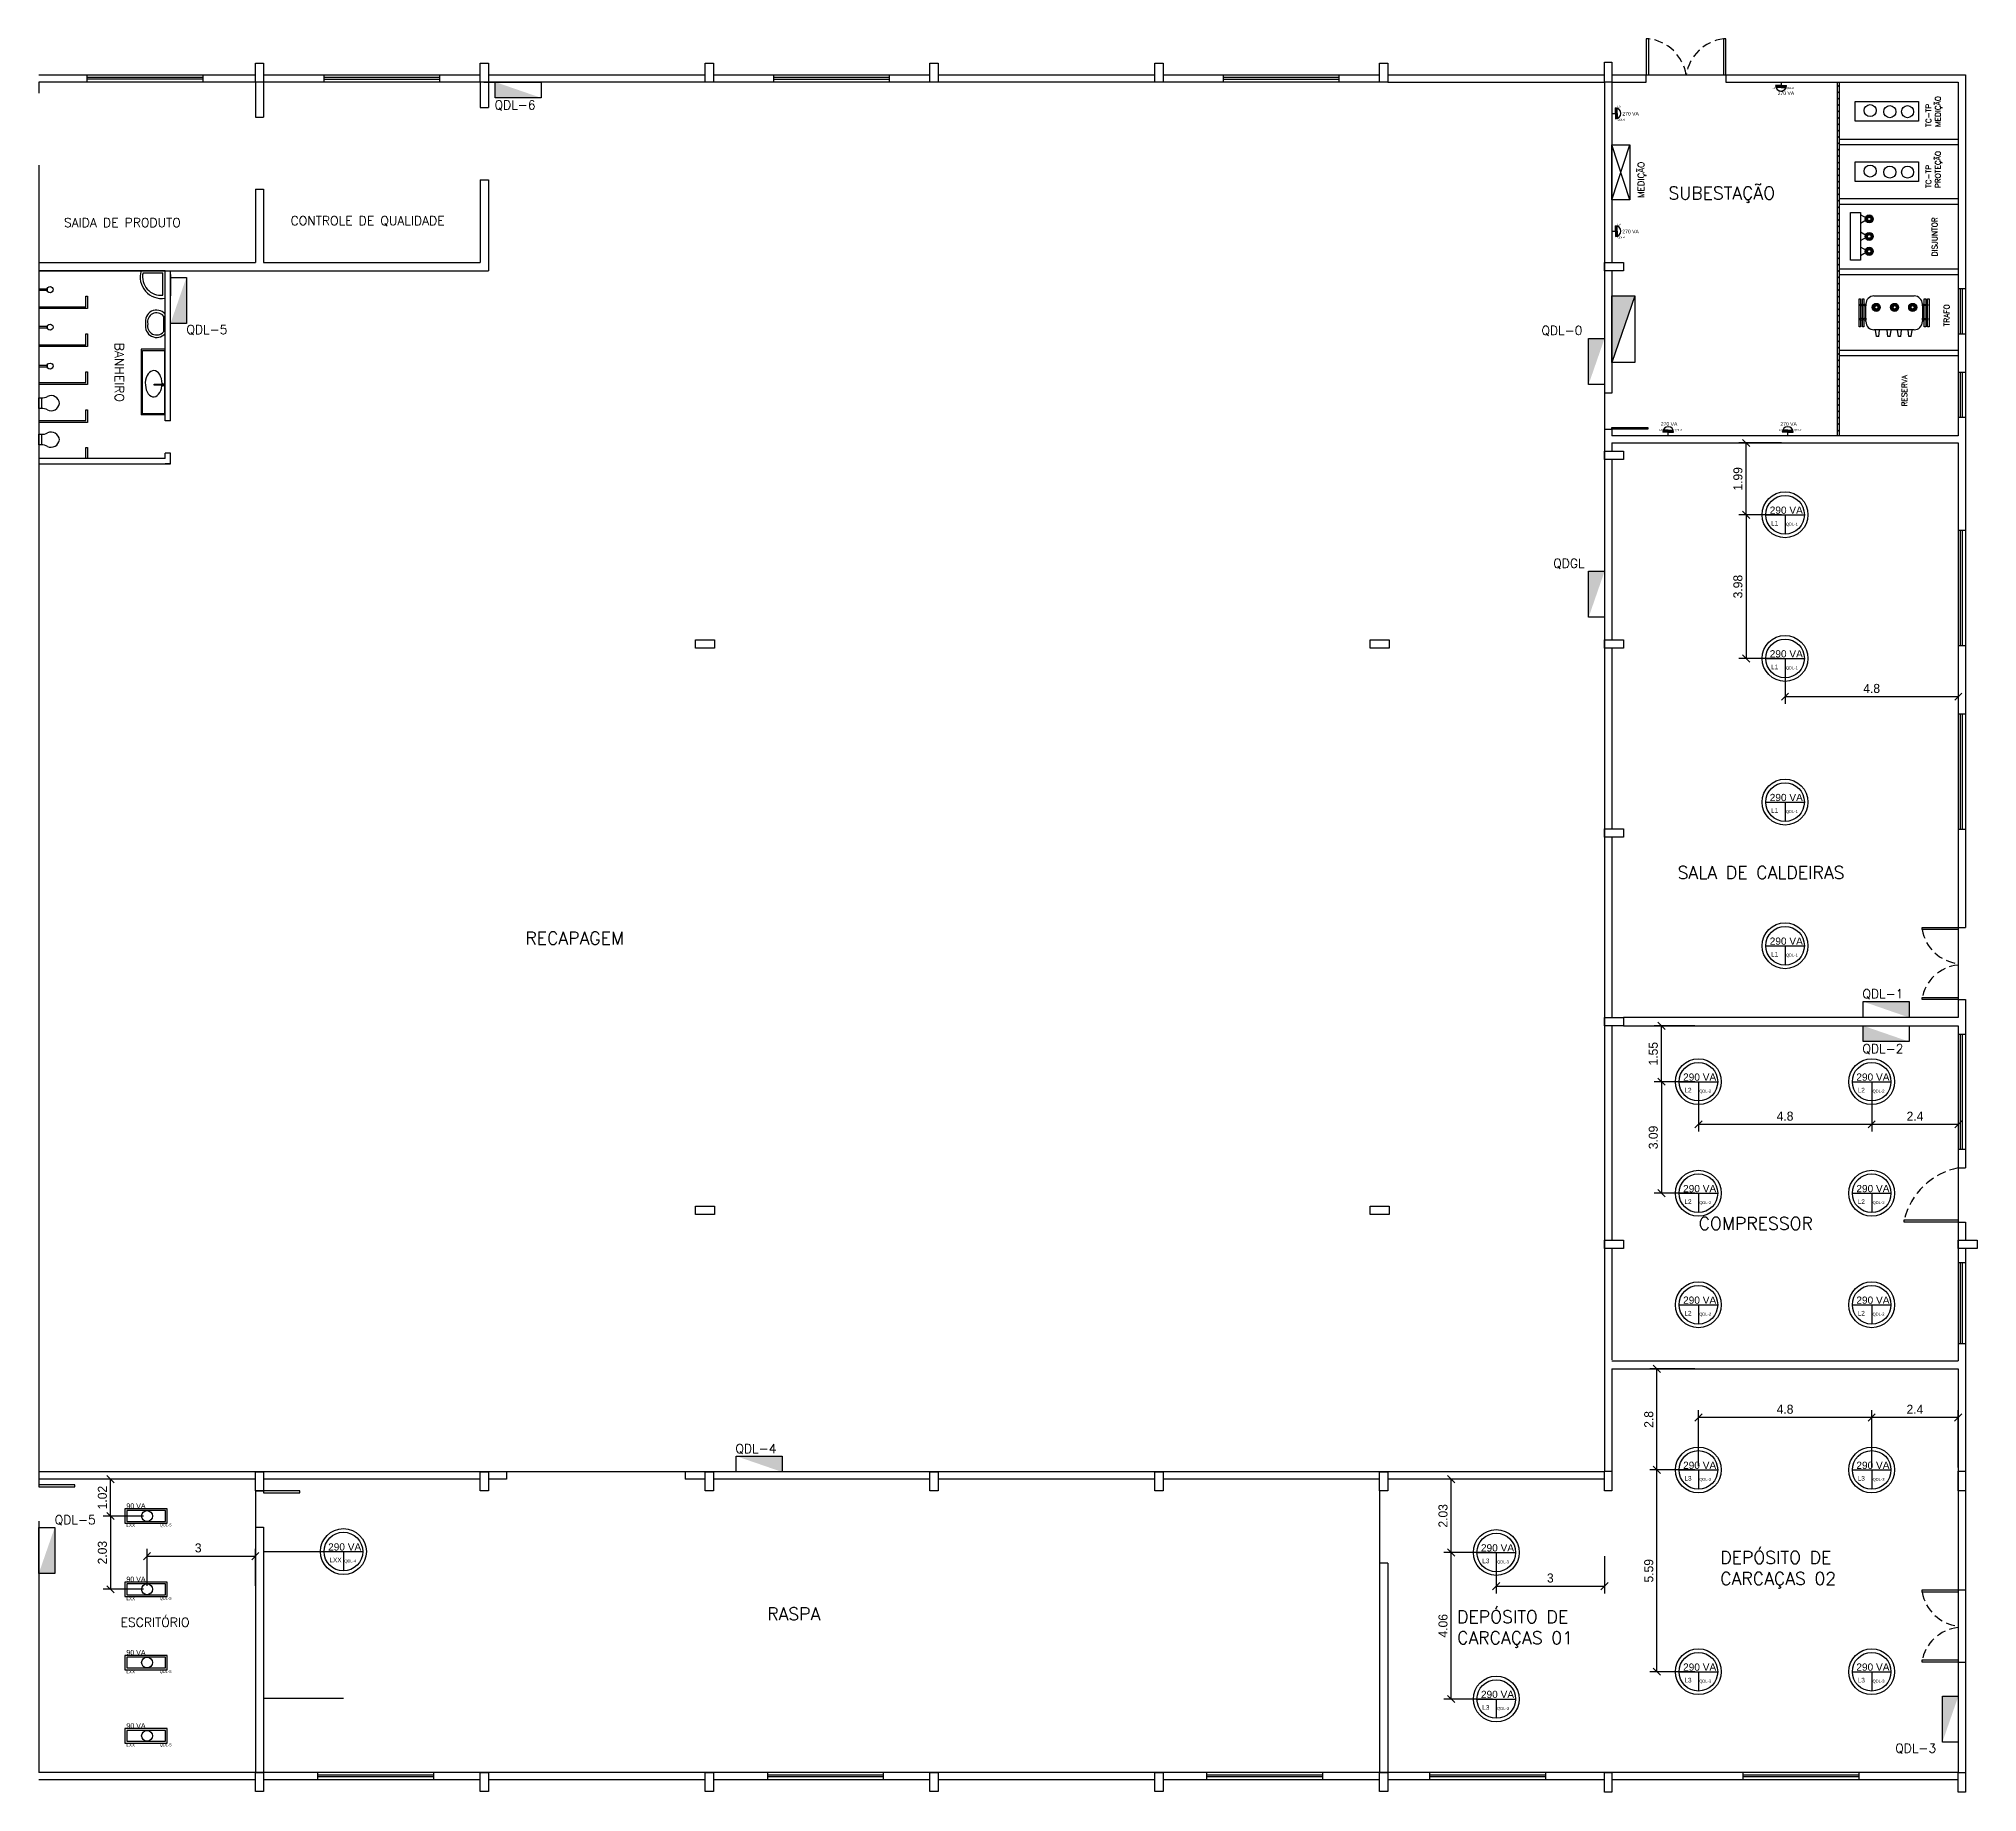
# Model space of a CAD drawing. Extents: x 196 to 343, y 12 to 148.
# Drawn here: x 274.4 to 328.1, y 13.4 to 62 of the extents above; entities that cross this region are included whole.
import ezdxf

# ---------------------------------------------------------------- set-up
doc = ezdxf.new("R2010")
doc.units = 0
doc.header["$MEASUREMENT"] = 0
doc.linetypes.add('DASHED2', pattern=[0.375, 0.25, -0.125])
doc.layers.get('0').update_dxf_attribs({"linetype": 'CONTINUOUS'})
doc.layers.get('DEFPOINTS').update_dxf_attribs({"linetype": 'CONTINUOUS'})
for name, color, linetype in [('_ARQ', 5, 'CONTINUOUS'), ('_ARQ-TEXTO', 4, 'CONTINUOUS'), ('_COTAS', 4, 'CONTINUOUS'), ('_ELT-Eletroduto', 7, 'CONTINUOUS'), ('_ELT-LUMINÁRIA', 2, 'CONTINUOUS'), ('_ELT-PONTO', 2, 'CONTINUOUS'), ('_ELT-PONTO-TEXTO', 4, 'CONTINUOUS')]:
    doc.layers.add(name, color=color, linetype=linetype)
doc.styles.add('ARIAL', font='arial.ttf')
doc.styles.add('ROMANS', font='romans')
doc.dimstyles.new('LUMINOTECNICO', dxfattribs={"dimscale": 0, "dimtxt": 0.25, "dimasz": 0.2, "dimexe": 0.2, "dimexo": 0.1, "dimgap": 0.1, "dimtad": 1, "dimdsep": 46, "dimtxsty": 'Standard', "dimblk1": 'OBLIQUE', "dimblk2": 'OBLIQUE', "dimsah": 1, "dimcen": 0.2, "dimadec": 1, "dimazin": 0, "dimtfac": 1, "dimtmove": 0, "dimatfit": 3, "dimldrblk": 'OBLIQUE', "dimfxl": 1, "dimtolj": 1, "dimtzin": 0, "dimarcsym": 0})

# ---------------------------------------------------------------- blocks, each defined once
blk = doc.blocks.new('LUM_ RS-812')
at = {"layer": '_ELT-LUMINÁRIA', "linetype": 'Continuous'}
blk.add_circle((0, 0), 0.15, dxfattribs=at)
at = {"layer": '_ELT-PONTO', "linetype": 'Continuous'}
for points in [[(0.558, 0.2), (-0.612, 0.2), (-0.612, -0.2), (0.558, -0.2)], [(0.508, 0.15), (-0.562, 0.15), (-0.562, -0.15), (0.508, -0.15)]]:
    blk.add_lwpolyline(points, close=True, dxfattribs=at)
at = {"layer": '_ELT-LUMINÁRIA', "linetype": 'Continuous', "style": 'ARIAL'}
for tag, p, height in [('P', (-0.573, 0.209), 0.14), ('C', (-0.572, -0.302), 0.091), ('A', (0.349, -0.29), 0.08)]:
    blk.add_attdef(tag, p, '', height=height, dxfattribs=at)
blk = doc.blocks.new('_OBLIQUE')
at = {"color": 0, "linetype": 'ByBlock'}
blk.add_line((-0.5, -0.5), (0.5, 0.5), dxfattribs=at)
blk = doc.blocks.new('*D47')
at = {"layer": '_COTAS', "color": 0, "linetype": 'Continuous', "lineweight": -2, "transparency": 16777216}
for p, q in [((277.324, 21.099), (276.212, 21.099)), ((276.412, 21.099), (276.412, 19.069)), ((277.324, 19.069), (276.212, 19.069))]:
    blk.add_line(p, q, dxfattribs=at)
at = {"layer": 'DEFPOINTS', "color": 0, "linetype": 'Continuous', "transparency": 16777216}
for p in [(277.424, 21.099), (276.412, 19.069), (277.424, 19.069)]:
    blk.add_point(p, dxfattribs=at)
at = {"layer": '_COTAS', "color": 0, "linetype": 'Continuous', "lineweight": -2, "transparency": 16777216, "xscale": 0.2, "yscale": 0.2, "zscale": 0.2}
for p, rotation in [((276.412, 21.099), 90), ((276.412, 19.069), 270)]:
    blk.add_blockref('_OBLIQUE', p, dxfattribs=dict(at, rotation=rotation))
at = {"layer": '_COTAS', "color": 0, "linetype": 'Continuous', "transparency": 16777216, "insert": (276.187, 20.084), "char_height": 0.25, "attachment_point": 5, "rotation": 90}
blk.add_mtext('\\A1;2.03', dxfattribs=at)
blk = doc.blocks.new('*D51')
at = {"layer": '_COTAS', "color": 0, "linetype": 'Continuous', "lineweight": -2, "transparency": 16777216}
for p, q in [((277.324, 22.119), (276.212, 22.119)), ((276.412, 21.099), (276.412, 22.119)), ((277.324, 21.099), (276.212, 21.099))]:
    blk.add_line(p, q, dxfattribs=at)
at = {"layer": 'DEFPOINTS', "color": 0, "linetype": 'Continuous', "transparency": 16777216}
for p in [(276.412, 22.119), (277.424, 22.119), (277.424, 21.099)]:
    blk.add_point(p, dxfattribs=at)
at = {"layer": '_COTAS', "color": 0, "linetype": 'Continuous', "lineweight": -2, "transparency": 16777216, "xscale": 0.2, "yscale": 0.2, "zscale": 0.2}
for p, rotation in [((276.412, 22.119), 90), ((276.412, 21.099), 270)]:
    blk.add_blockref('_OBLIQUE', p, dxfattribs=dict(at, rotation=rotation))
at = {"layer": '_COTAS', "color": 0, "linetype": 'Continuous', "transparency": 16777216, "insert": (276.187, 21.609), "char_height": 0.25, "attachment_point": 5, "rotation": 90}
blk.add_mtext('\\A1;1.02', dxfattribs=at)
blk = doc.blocks.new('*D52')
at = {"layer": '_COTAS', "color": 0, "linetype": 'Continuous', "lineweight": -2, "transparency": 16777216}
for p, q in [((277.424, 19.169), (277.424, 20.189)), ((277.424, 19.989), (280.424, 19.989)), ((280.424, 19.169), (280.424, 20.189))]:
    blk.add_line(p, q, dxfattribs=at)
at = {"layer": 'DEFPOINTS', "color": 0, "linetype": 'Continuous', "transparency": 16777216}
for p in [(280.424, 19.989), (277.424, 19.069), (280.424, 19.069)]:
    blk.add_point(p, dxfattribs=at)
at = {"layer": '_COTAS', "color": 0, "linetype": 'Continuous', "lineweight": -2, "transparency": 16777216, "xscale": 0.2, "yscale": 0.2, "zscale": 0.2, "rotation": 180}
blk.add_blockref('_OBLIQUE', (277.424, 19.989), dxfattribs=at)
at = {"layer": '_COTAS', "color": 0, "linetype": 'Continuous', "lineweight": -2, "transparency": 16777216, "xscale": 0.2, "yscale": 0.2, "zscale": 0.2}
blk.add_blockref('_OBLIQUE', (280.424, 19.989), dxfattribs=at)
at = {"layer": '_COTAS', "color": 0, "linetype": 'Continuous', "transparency": 16777216, "insert": (278.841, 20.214), "char_height": 0.25, "attachment_point": 5}
blk.add_mtext('\\A1;3', dxfattribs=at)
blk = doc.blocks.new('Arandela')
at = {"layer": '_ELT-LUMINÁRIA', "linetype": 'Continuous'}
h = blk.add_hatch(color=256, dxfattribs=at)
h.dxf.hatch_style = 1
h.paths.add_polyline_path([(0.15, -0.1), (0, -0.1), (-0.15, -0.1, 0.085164), (-0.141, -0.15), (0, -0.15), (0.141, -0.15, 0.085164)])
for p, q in [((0, 0), (0, -0.1)), ((0, -0.1), (-0.15, -0.1)), ((0, -0.15), (-0.141, -0.15)), ((0, -0.1), (0.15, -0.1)), ((0, -0.15), (0.141, -0.15))]:
    blk.add_line(p, q, dxfattribs=at)
blk.add_arc((0, -0.1), 0.15, 180, 0, dxfattribs=at)
at = {"layer": '_ELT-LUMINÁRIA', "linetype": 'Continuous', "style": 'ARIAL'}
for tag, p, height in [('C', (-0.24, -0.193), 0.05), ('P', (-0.093, -0.362), 0.1), ('A', (0.146, -0.192), 0.05)]:
    blk.add_attdef(tag, p, '', height=height, dxfattribs=at)
blk = doc.blocks.new('Lum_sub')
at = {"layer": '_ELT-LUMINÁRIA', "linetype": 'Continuous'}
h = blk.add_hatch(color=256, dxfattribs=at)
h.dxf.hatch_style = 1
h.paths.add_polyline_path([(241.443, 60.598), (241.443, 60.448), (241.443, 60.298, 0.085164), (241.493, 60.307), (241.493, 60.448), (241.493, 60.589, 0.085164)])
for p, q in [((241.343, 60.448), (241.443, 60.448)), ((241.443, 60.448), (241.443, 60.598)), ((241.443, 60.448), (241.443, 60.298)), ((241.493, 60.448), (241.493, 60.589)), ((241.493, 60.448), (241.493, 60.307))]:
    blk.add_line(p, q, dxfattribs=at)
blk.add_arc((241.443, 60.448), 0.15, 270, 90, dxfattribs=at)
at = {"layer": '_ELT-LUMINÁRIA', "linetype": 'Continuous', "attachment_point": 1, "style": 'ARIAL'}
for s, width, insert, char_height in [('QDL-0', 0.12145, (241.505, 60.296), 0.05), ('L0', 0.12145, (241.505, 60.659), 0.05), ('270 VA', 0.49897, (241.635, 60.488), 0.1)]:
    blk.add_mtext_dynamic_manual_height_columns(s, width=width, gutter_width=0.4, heights=[0], dxfattribs=dict(at, insert=insert, char_height=char_height))
blk = doc.blocks.new('lum-subs2')
at = {"layer": '_ELT-LUMINÁRIA', "linetype": 'Continuous'}
h = blk.add_hatch(color=256, dxfattribs=at)
h.dxf.hatch_style = 1
h.paths.add_polyline_path([(244.169, -8.241), (244.319, -8.241), (244.469, -8.241, 0.085164), (244.461, -8.191), (244.319, -8.191), (244.178, -8.191, 0.085164)])
for p, q in [((244.319, -8.241), (244.169, -8.241)), ((244.319, -8.191), (244.178, -8.191)), ((244.319, -8.191), (244.461, -8.191)), ((244.319, -8.341), (244.319, -8.241)), ((244.319, -8.241), (244.469, -8.241))]:
    blk.add_line(p, q, dxfattribs=at)
blk.add_arc((244.319, -8.241), 0.15, 0, 180, dxfattribs=at)
at = {"layer": '_ELT-LUMINÁRIA', "linetype": 'Continuous', "attachment_point": 1, "style": 'ARIAL'}
for s, width, insert, char_height in [('270 VA', 0.49897, (244.114, -7.966), 0.1), ('L0', 0.12145, (244.08, -8.156), 0.05), ('QDL-0', 0.12145, (244.498, -8.155), 0.05)]:
    blk.add_mtext_dynamic_manual_height_columns(s, width=width, gutter_width=0.4, heights=[0], dxfattribs=dict(at, insert=insert, char_height=char_height))
blk = doc.blocks.new('Lum_VSódio')
at = {"layer": '_ELT-LUMINÁRIA', "linetype": 'Continuous'}
for points in [[(-0.535, 0), (0, 0), (0.535, 0)], [(0, 0), (0, -0.535)]]:
    blk.add_lwpolyline(points, dxfattribs=at)
for radius in [0.635, 0.535]:
    blk.add_circle((0, 0), radius, dxfattribs=at)
at = {"layer": '_ELT-LUMINÁRIA', "linetype": 'Continuous', "style": 'ARIAL'}
for tag, p, height in [('P', (-0.424, 0.028), 0.2), ('C', (-0.388, -0.298), 0.128), ('A', (0.025, -0.301), 0.08)]:
    blk.add_attdef(tag, p, '', height=height, dxfattribs=at)
blk = doc.blocks.new('*D58')
at = {"layer": '_COTAS', "color": 0, "linetype": 'Continuous', "lineweight": -2, "transparency": 16777216}
for p, q in [((322.7, 50.828), (321.52, 50.828)), ((321.72, 48.838), (321.72, 50.828)), ((322.7, 48.838), (321.52, 48.838))]:
    blk.add_line(p, q, dxfattribs=at)
at = {"layer": 'DEFPOINTS', "color": 0, "linetype": 'Continuous', "transparency": 16777216}
for p in [(321.72, 50.828), (322.8, 50.828), (322.8, 48.838)]:
    blk.add_point(p, dxfattribs=at)
at = {"layer": '_COTAS', "color": 0, "linetype": 'Continuous', "lineweight": -2, "transparency": 16777216, "xscale": 0.2, "yscale": 0.2, "zscale": 0.2}
for p, rotation in [((321.72, 50.828), 90), ((321.72, 48.838), 270)]:
    blk.add_blockref('_OBLIQUE', p, dxfattribs=dict(at, rotation=rotation))
at = {"layer": '_COTAS', "color": 0, "linetype": 'Continuous', "transparency": 16777216, "insert": (321.495, 49.833), "char_height": 0.25, "attachment_point": 5, "rotation": 90}
blk.add_mtext('\\A1;1.99', dxfattribs=at)
blk = doc.blocks.new('*D59')
at = {"layer": '_COTAS', "color": 0, "linetype": 'Continuous', "lineweight": -2, "transparency": 16777216}
for p, q in [((322.7, 48.838), (321.52, 48.838)), ((321.72, 48.838), (321.72, 44.858)), ((322.7, 44.858), (321.52, 44.858))]:
    blk.add_line(p, q, dxfattribs=at)
at = {"layer": 'DEFPOINTS', "color": 0, "linetype": 'Continuous', "transparency": 16777216}
for p in [(322.8, 48.838), (321.72, 44.858), (322.8, 44.858)]:
    blk.add_point(p, dxfattribs=at)
at = {"layer": '_COTAS', "color": 0, "linetype": 'Continuous', "lineweight": -2, "transparency": 16777216, "xscale": 0.2, "yscale": 0.2, "zscale": 0.2}
for p, rotation in [((321.72, 48.838), 90), ((321.72, 44.858), 270)]:
    blk.add_blockref('_OBLIQUE', p, dxfattribs=dict(at, rotation=rotation))
at = {"layer": '_COTAS', "color": 0, "linetype": 'Continuous', "transparency": 16777216, "insert": (321.495, 46.848), "char_height": 0.25, "attachment_point": 5, "rotation": 90}
blk.add_mtext('\\A1;3.98', dxfattribs=at)
blk = doc.blocks.new('*D60')
at = {"layer": '_COTAS', "color": 0, "linetype": 'Continuous', "lineweight": -2, "transparency": 16777216}
for p, q in [((322.8, 44.758), (322.8, 43.6)), ((327.6, 44.758), (327.6, 43.6)), ((322.8, 43.8), (327.6, 43.8))]:
    blk.add_line(p, q, dxfattribs=at)
at = {"layer": 'DEFPOINTS', "color": 0, "linetype": 'Continuous', "transparency": 16777216}
for p in [(322.8, 44.858), (327.6, 44.858), (327.6, 43.8)]:
    blk.add_point(p, dxfattribs=at)
at = {"layer": '_COTAS', "color": 0, "linetype": 'Continuous', "lineweight": -2, "transparency": 16777216, "xscale": 0.2, "yscale": 0.2, "zscale": 0.2, "rotation": 180}
blk.add_blockref('_OBLIQUE', (322.8, 43.8), dxfattribs=at)
at = {"layer": '_COTAS', "color": 0, "linetype": 'Continuous', "lineweight": -2, "transparency": 16777216, "xscale": 0.2, "yscale": 0.2, "zscale": 0.2}
blk.add_blockref('_OBLIQUE', (327.6, 43.8), dxfattribs=at)
at = {"layer": '_COTAS', "color": 0, "linetype": 'Continuous', "transparency": 16777216, "insert": (325.2, 44.025), "char_height": 0.25, "attachment_point": 5}
blk.add_mtext('\\A1;4.8', dxfattribs=at)
blk = doc.blocks.new('*D63')
at = {"layer": '_COTAS', "color": 0, "linetype": 'Continuous', "lineweight": -2, "transparency": 16777216}
for p, q in [((320.4, 33.032), (320.4, 31.751)), ((325.2, 33.032), (325.2, 31.751)), ((320.4, 31.951), (325.2, 31.951))]:
    blk.add_line(p, q, dxfattribs=at)
at = {"layer": 'DEFPOINTS', "color": 0, "linetype": 'Continuous', "transparency": 16777216}
for p in [(320.4, 33.132), (325.2, 33.132), (325.2, 31.951)]:
    blk.add_point(p, dxfattribs=at)
at = {"layer": '_COTAS', "color": 0, "linetype": 'Continuous', "lineweight": -2, "transparency": 16777216, "xscale": 0.2, "yscale": 0.2, "zscale": 0.2, "rotation": 180}
blk.add_blockref('_OBLIQUE', (320.4, 31.951), dxfattribs=at)
at = {"layer": '_COTAS', "color": 0, "linetype": 'Continuous', "lineweight": -2, "transparency": 16777216, "xscale": 0.2, "yscale": 0.2, "zscale": 0.2}
blk.add_blockref('_OBLIQUE', (325.2, 31.951), dxfattribs=at)
at = {"layer": '_COTAS', "color": 0, "linetype": 'Continuous', "transparency": 16777216, "insert": (322.8, 32.176), "char_height": 0.25, "attachment_point": 5}
blk.add_mtext('\\A1;4.8', dxfattribs=at)
blk = doc.blocks.new('*D64')
at = {"layer": '_COTAS', "color": 0, "linetype": 'Continuous', "lineweight": -2, "transparency": 16777216}
for p, q in [((325.2, 33.032), (325.2, 31.751)), ((327.6, 33.032), (327.6, 31.751)), ((325.2, 31.951), (327.6, 31.951))]:
    blk.add_line(p, q, dxfattribs=at)
at = {"layer": 'DEFPOINTS', "color": 0, "linetype": 'Continuous', "transparency": 16777216}
for p in [(325.2, 33.132), (327.6, 33.132), (327.6, 31.951)]:
    blk.add_point(p, dxfattribs=at)
at = {"layer": '_COTAS', "color": 0, "linetype": 'Continuous', "lineweight": -2, "transparency": 16777216, "xscale": 0.2, "yscale": 0.2, "zscale": 0.2, "rotation": 180}
blk.add_blockref('_OBLIQUE', (325.2, 31.951), dxfattribs=at)
at = {"layer": '_COTAS', "color": 0, "linetype": 'Continuous', "lineweight": -2, "transparency": 16777216, "xscale": 0.2, "yscale": 0.2, "zscale": 0.2}
blk.add_blockref('_OBLIQUE', (327.6, 31.951), dxfattribs=at)
at = {"layer": '_COTAS', "color": 0, "linetype": 'Continuous', "transparency": 16777216, "insert": (326.4, 32.176), "char_height": 0.25, "attachment_point": 5}
blk.add_mtext('\\A1;2.4', dxfattribs=at)
blk = doc.blocks.new('*D65')
at = {"layer": '_COTAS', "color": 0, "linetype": 'Continuous', "lineweight": -2, "transparency": 16777216}
for p, q in [((320.3, 34.682), (319.176, 34.682)), ((319.376, 33.132), (319.376, 34.682)), ((320.3, 33.132), (319.176, 33.132))]:
    blk.add_line(p, q, dxfattribs=at)
at = {"layer": 'DEFPOINTS', "color": 0, "linetype": 'Continuous', "transparency": 16777216}
for p in [(319.376, 34.682), (320.4, 34.682), (320.4, 33.132)]:
    blk.add_point(p, dxfattribs=at)
at = {"layer": '_COTAS', "color": 0, "linetype": 'Continuous', "lineweight": -2, "transparency": 16777216, "xscale": 0.2, "yscale": 0.2, "zscale": 0.2}
for p, rotation in [((319.376, 34.682), 90), ((319.376, 33.132), 270)]:
    blk.add_blockref('_OBLIQUE', p, dxfattribs=dict(at, rotation=rotation))
at = {"layer": '_COTAS', "color": 0, "linetype": 'Continuous', "transparency": 16777216, "insert": (319.151, 33.907), "char_height": 0.25, "attachment_point": 5, "rotation": 90}
blk.add_mtext('\\A1;1.55', dxfattribs=at)
blk = doc.blocks.new('*D66')
at = {"layer": '_COTAS', "color": 0, "linetype": 'Continuous', "lineweight": -2, "transparency": 16777216}
for p, q in [((320.3, 33.132), (319.176, 33.132)), ((319.376, 33.132), (319.376, 30.042)), ((320.3, 30.042), (319.176, 30.042))]:
    blk.add_line(p, q, dxfattribs=at)
at = {"layer": 'DEFPOINTS', "color": 0, "linetype": 'Continuous', "transparency": 16777216}
for p in [(320.4, 33.132), (319.376, 30.042), (320.4, 30.042)]:
    blk.add_point(p, dxfattribs=at)
at = {"layer": '_COTAS', "color": 0, "linetype": 'Continuous', "lineweight": -2, "transparency": 16777216, "xscale": 0.2, "yscale": 0.2, "zscale": 0.2}
for p, rotation in [((319.376, 33.132), 90), ((319.376, 30.042), 270)]:
    blk.add_blockref('_OBLIQUE', p, dxfattribs=dict(at, rotation=rotation))
at = {"layer": '_COTAS', "color": 0, "linetype": 'Continuous', "transparency": 16777216, "insert": (319.151, 31.587), "char_height": 0.25, "attachment_point": 5, "rotation": 90}
blk.add_mtext('\\A1;3.09', dxfattribs=at)
blk = doc.blocks.new('*D69')
at = {"layer": '_COTAS', "color": 0, "linetype": 'Continuous', "lineweight": -2, "transparency": 16777216}
for p, q in [((314.8, 19.989), (314.8, 18.955)), ((317.797, 19.989), (317.797, 18.955)), ((314.8, 19.155), (317.797, 19.155))]:
    blk.add_line(p, q, dxfattribs=at)
at = {"layer": 'DEFPOINTS', "color": 0, "linetype": 'Continuous', "transparency": 16777216}
for p in [(314.8, 20.089), (317.797, 20.089), (317.797, 19.155)]:
    blk.add_point(p, dxfattribs=at)
at = {"layer": '_COTAS', "color": 0, "linetype": 'Continuous', "lineweight": -2, "transparency": 16777216, "xscale": 0.2, "yscale": 0.2, "zscale": 0.2, "rotation": 180}
blk.add_blockref('_OBLIQUE', (314.8, 19.155), dxfattribs=at)
at = {"layer": '_COTAS', "color": 0, "linetype": 'Continuous', "lineweight": -2, "transparency": 16777216, "xscale": 0.2, "yscale": 0.2, "zscale": 0.2}
blk.add_blockref('_OBLIQUE', (317.797, 19.155), dxfattribs=at)
at = {"layer": '_COTAS', "color": 0, "linetype": 'Continuous', "transparency": 16777216, "insert": (316.298, 19.38), "char_height": 0.25, "attachment_point": 5}
blk.add_mtext('\\A1;3', dxfattribs=at)
blk = doc.blocks.new('*D70')
at = {"layer": '_COTAS', "color": 0, "linetype": 'Continuous', "lineweight": -2, "transparency": 16777216}
for p, q in [((314.7, 22.119), (313.351, 22.119)), ((313.551, 20.089), (313.551, 22.119)), ((314.7, 20.089), (313.351, 20.089))]:
    blk.add_line(p, q, dxfattribs=at)
at = {"layer": 'DEFPOINTS', "color": 0, "linetype": 'Continuous', "transparency": 16777216}
for p in [(313.551, 22.119), (314.8, 22.119), (314.8, 20.089)]:
    blk.add_point(p, dxfattribs=at)
at = {"layer": '_COTAS', "color": 0, "linetype": 'Continuous', "lineweight": -2, "transparency": 16777216, "xscale": 0.2, "yscale": 0.2, "zscale": 0.2}
for p, rotation in [((313.551, 22.119), 90), ((313.551, 20.089), 270)]:
    blk.add_blockref('_OBLIQUE', p, dxfattribs=dict(at, rotation=rotation))
at = {"layer": '_COTAS', "color": 0, "linetype": 'Continuous', "transparency": 16777216, "insert": (313.326, 21.104), "char_height": 0.25, "attachment_point": 5, "rotation": 90}
blk.add_mtext('\\A1;2.03', dxfattribs=at)
blk = doc.blocks.new('*D71')
at = {"layer": '_COTAS', "color": 0, "linetype": 'Continuous', "lineweight": -2, "transparency": 16777216}
for p, q in [((314.7, 20.089), (313.351, 20.089)), ((313.551, 16.029), (313.551, 20.089)), ((314.7, 16.029), (313.351, 16.029))]:
    blk.add_line(p, q, dxfattribs=at)
at = {"layer": 'DEFPOINTS', "color": 0, "linetype": 'Continuous', "transparency": 16777216}
for p in [(313.551, 20.089), (314.8, 20.089), (314.8, 16.029)]:
    blk.add_point(p, dxfattribs=at)
at = {"layer": '_COTAS', "color": 0, "linetype": 'Continuous', "lineweight": -2, "transparency": 16777216, "xscale": 0.2, "yscale": 0.2, "zscale": 0.2}
for p, rotation in [((313.551, 20.089), 90), ((313.551, 16.029), 270)]:
    blk.add_blockref('_OBLIQUE', p, dxfattribs=dict(at, rotation=rotation))
at = {"layer": '_COTAS', "color": 0, "linetype": 'Continuous', "transparency": 16777216, "insert": (313.326, 18.059), "char_height": 0.25, "attachment_point": 5, "rotation": 90}
blk.add_mtext('\\A1;4.06', dxfattribs=at)
blk = doc.blocks.new('*D72')
at = {"layer": '_COTAS', "color": 0, "linetype": 'Continuous', "lineweight": -2, "transparency": 16777216}
for p, q in [((320.3, 22.376), (319.051, 22.376)), ((319.251, 16.786), (319.251, 22.376)), ((320.3, 16.786), (319.051, 16.786))]:
    blk.add_line(p, q, dxfattribs=at)
at = {"layer": 'DEFPOINTS', "color": 0, "linetype": 'Continuous', "transparency": 16777216}
for p in [(319.251, 22.376), (320.4, 22.376), (320.4, 16.786)]:
    blk.add_point(p, dxfattribs=at)
at = {"layer": '_COTAS', "color": 0, "linetype": 'Continuous', "lineweight": -2, "transparency": 16777216, "xscale": 0.2, "yscale": 0.2, "zscale": 0.2}
for p, rotation in [((319.251, 22.376), 90), ((319.251, 16.786), 270)]:
    blk.add_blockref('_OBLIQUE', p, dxfattribs=dict(at, rotation=rotation))
at = {"layer": '_COTAS', "color": 0, "linetype": 'Continuous', "transparency": 16777216, "insert": (319.026, 19.581), "char_height": 0.25, "attachment_point": 5, "rotation": 90}
blk.add_mtext('\\A1;5.59', dxfattribs=at)
blk = doc.blocks.new('*D73')
at = {"layer": '_COTAS', "color": 0, "linetype": 'Continuous', "lineweight": -2, "transparency": 16777216}
for p, q in [((320.3, 25.176), (319.051, 25.176)), ((319.251, 22.376), (319.251, 25.176)), ((320.3, 22.376), (319.051, 22.376))]:
    blk.add_line(p, q, dxfattribs=at)
at = {"layer": 'DEFPOINTS', "color": 0, "linetype": 'Continuous', "transparency": 16777216}
for p in [(319.251, 25.176), (320.4, 25.176), (320.4, 22.376)]:
    blk.add_point(p, dxfattribs=at)
at = {"layer": '_COTAS', "color": 0, "linetype": 'Continuous', "lineweight": -2, "transparency": 16777216, "xscale": 0.2, "yscale": 0.2, "zscale": 0.2}
for p, rotation in [((319.251, 25.176), 90), ((319.251, 22.376), 270)]:
    blk.add_blockref('_OBLIQUE', p, dxfattribs=dict(at, rotation=rotation))
at = {"layer": '_COTAS', "color": 0, "linetype": 'Continuous', "transparency": 16777216, "insert": (319.026, 23.776), "char_height": 0.25, "attachment_point": 5, "rotation": 90}
blk.add_mtext('\\A1;2.8', dxfattribs=at)
blk = doc.blocks.new('*D74')
at = {"layer": '_COTAS', "color": 0, "linetype": 'Continuous', "lineweight": -2, "transparency": 16777216}
for p, q in [((325.2, 22.443), (325.2, 24.031)), ((327.597, 23.831), (325.2, 23.831)), ((327.597, 22.443), (327.597, 24.031))]:
    blk.add_line(p, q, dxfattribs=at)
at = {"layer": 'DEFPOINTS', "color": 0, "linetype": 'Continuous', "transparency": 16777216}
for p in [(325.2, 23.831), (325.2, 22.343), (327.597, 22.343)]:
    blk.add_point(p, dxfattribs=at)
at = {"layer": '_COTAS', "color": 0, "linetype": 'Continuous', "lineweight": -2, "transparency": 16777216, "xscale": 0.2, "yscale": 0.2, "zscale": 0.2, "rotation": 180}
blk.add_blockref('_OBLIQUE', (325.2, 23.831), dxfattribs=at)
at = {"layer": '_COTAS', "color": 0, "linetype": 'Continuous', "lineweight": -2, "transparency": 16777216, "xscale": 0.2, "yscale": 0.2, "zscale": 0.2}
blk.add_blockref('_OBLIQUE', (327.597, 23.831), dxfattribs=at)
at = {"layer": '_COTAS', "color": 0, "linetype": 'Continuous', "transparency": 16777216, "insert": (326.398, 24.056), "char_height": 0.25, "attachment_point": 5}
blk.add_mtext('\\A1;2.4', dxfattribs=at)
blk = doc.blocks.new('*D75')
at = {"layer": '_COTAS', "color": 0, "linetype": 'Continuous', "lineweight": -2, "transparency": 16777216}
for p, q in [((320.4, 22.476), (320.4, 24.031)), ((325.2, 23.831), (320.4, 23.831)), ((325.2, 22.443), (325.2, 24.031))]:
    blk.add_line(p, q, dxfattribs=at)
at = {"layer": 'DEFPOINTS', "color": 0, "linetype": 'Continuous', "transparency": 16777216}
for p in [(320.4, 23.831), (320.4, 22.376), (325.2, 22.343)]:
    blk.add_point(p, dxfattribs=at)
at = {"layer": '_COTAS', "color": 0, "linetype": 'Continuous', "lineweight": -2, "transparency": 16777216, "xscale": 0.2, "yscale": 0.2, "zscale": 0.2, "rotation": 180}
blk.add_blockref('_OBLIQUE', (320.4, 23.831), dxfattribs=at)
at = {"layer": '_COTAS', "color": 0, "linetype": 'Continuous', "lineweight": -2, "transparency": 16777216, "xscale": 0.2, "yscale": 0.2, "zscale": 0.2}
blk.add_blockref('_OBLIQUE', (325.2, 23.831), dxfattribs=at)
at = {"layer": '_COTAS', "color": 0, "linetype": 'Continuous', "transparency": 16777216, "insert": (322.8, 24.056), "char_height": 0.25, "attachment_point": 5}
blk.add_mtext('\\A1;4.8', dxfattribs=at)

msp = doc.modelspace()

# ---------------------------------------------------------------- hatches: boundary and pattern name
at = {"layer": '_ARQ'}
h = msp.add_hatch(dxfattribs=at)
h.set_pattern_fill('ANSI31', color=256, style=0)
h.set_pattern_definition([(45, (55.00631, -73.14091), (-0.08838835, 0.08838835), [])])
h.paths.add_polyline_path([(324.309, 60.828), (324.256, 60.828), (324.256, 51.028), (324.309, 51.028)])
at = {"layer": '_ELT-PONTO', "linetype": 'Continuous'}
for points in [[(288.343, 60.388), (287.069, 60.828), (287.069, 60.388)], [(278.515, 55.415), (278.074, 54.141), (278.515, 54.141)], [(318, 53.061), (318.636, 54.901), (318, 54.901)], [(317.359, 52.452), (317.8, 53.726), (317.359, 53.726)], [(317.359, 45.998), (317.8, 47.272), (317.359, 47.272)], [(324.963, 35.352), (326.236, 34.911), (326.236, 35.352)], [(326.236, 34.242), (324.963, 34.682), (324.963, 34.242)], [(293.743, 22.759), (295.017, 22.319), (295.017, 22.759)], [(274.865, 20.779), (274.424, 19.506), (274.865, 19.506)], [(327.159, 14.833), (327.6, 16.107), (327.159, 16.107)]]:
    msp.add_hatch(color=256, dxfattribs=at).paths.add_polyline_path(points)
h = msp.add_hatch(color=256, dxfattribs=at)
h.paths.add_polyline_path([(325.021, 57.034, 1), (325.242, 57.034, 1)])
h.paths.add_polyline_path([(325.181, 57.034, -1), (325.083, 57.034, -1)], flags=16)
h = msp.add_hatch(color=256, dxfattribs=at)
h.paths.add_polyline_path([(325.021, 56.55, 1), (325.242, 56.55, 1)])
h.paths.add_polyline_path([(325.181, 56.55, -1), (325.083, 56.55, -1)], flags=16)
h = msp.add_hatch(color=256, dxfattribs=at)
h.paths.add_polyline_path([(325.021, 56.137, 1), (325.242, 56.137, 1)])
h.paths.add_polyline_path([(325.181, 56.137, -1), (325.083, 56.137, -1)], flags=16)
h = msp.add_hatch(color=256, dxfattribs=at)
h.paths.add_polyline_path([(325.438, 54.585, 1), (325.217, 54.585, 1)])
h.paths.add_polyline_path([(325.278, 54.585, -1), (325.377, 54.585, -1)], flags=16)
h = msp.add_hatch(color=256, dxfattribs=at)
h.paths.add_polyline_path([(325.835, 54.475, 1), (325.835, 54.696, 1)])
h.paths.add_polyline_path([(325.835, 54.635, -1), (325.835, 54.536, -1)], flags=16)
h = msp.add_hatch(color=256, dxfattribs=at)
h.paths.add_polyline_path([(326.447, 54.585, 1), (326.226, 54.585, 1)])
h.paths.add_polyline_path([(326.287, 54.585, -1), (326.385, 54.585, -1)], flags=16)

# ---------------------------------------------------------------- linework, layer by layer
at = {"layer": '_ARQ'}
for p, q in [((274.424, 61.028), (280.424, 61.028)), ((275.768, 60.828), (275.768, 61.031)), ((275.768, 60.966), (278.965, 60.966)), ((275.768, 60.913), (278.965, 60.913)), ((278.968, 61.031), (278.968, 60.828)), ((280.654, 61.028), (286.654, 61.028)), ((282.326, 60.825), (282.326, 61.028)), ((282.326, 60.963), (285.524, 60.963)), ((282.326, 60.91), (285.524, 60.91)), ((285.526, 61.028), (285.526, 60.825)), ((286.883, 61.028), (292.883, 61.028)), ((293.112, 61.028), (299.112, 61.028)), ((294.785, 60.825), (294.785, 61.028)), ((294.785, 60.963), (297.982, 60.963)), ((294.785, 60.91), (297.982, 60.91)), ((297.985, 61.028), (297.985, 60.825)), ((299.341, 61.028), (305.341, 61.028)), ((305.57, 61.028), (311.57, 61.028)), ((307.243, 60.825), (307.243, 61.028)), ((307.243, 60.963), (310.441, 60.963)), ((307.243, 60.91), (310.441, 60.91)), ((310.443, 61.028), (310.443, 60.825)), ((311.8, 61.028), (317.797, 61.028)), ((311.8, 60.828), (317.8, 60.828)), ((317.8, 60.828), (317.8, 22.343)), ((318, 61.028), (327.8, 61.028)), ((318, 60.828), (318, 55.828)), ((318, 60.828), (318.954, 60.828)), ((321.164, 60.828), (327.6, 60.828)), ((324.256, 51.028), (324.256, 60.828)), ((324.309, 51.028), (324.309, 60.828)), ((327.6, 60.828), (327.6, 51.028)), ((327.8, 61.028), (327.8, 37.405)), ((324.309, 59.248), (327.6, 59.248)), ((324.309, 59.098), (327.6, 59.098)), ((324.309, 57.598), (327.6, 57.598)), ((324.309, 57.448), (327.6, 57.448)), ((274.424, 55.599), (274.424, 47.249)), ((277.924, 55.599), (274.424, 55.599)), ((277.924, 51.441), (277.924, 55.599)), ((278.074, 51.441), (278.074, 55.599)), ((324.309, 55.648), (327.6, 55.648)), ((324.309, 55.498), (327.6, 55.498)), ((274.424, 55.099), (274.654, 55.099)), ((274.654, 55.049), (274.43, 55.049)), ((274.654, 55.099), (274.654, 55.049)), ((275.724, 54.599), (275.724, 54.899)), ((275.724, 54.899), (275.774, 54.899)), ((275.774, 54.899), (275.774, 54.549)), ((327.6, 55.103), (327.802, 55.103)), ((327.664, 53.853), (327.664, 55.103)), ((327.718, 53.853), (327.718, 55.103)), ((274.424, 54.599), (275.724, 54.599)), ((275.774, 54.549), (274.424, 54.549)), ((274.424, 54.061), (274.654, 54.061)), ((274.654, 54.011), (274.43, 54.011)), ((274.654, 54.061), (274.654, 54.011)), ((275.724, 53.849), (275.774, 53.849)), ((275.724, 53.549), (275.724, 53.849)), ((275.774, 53.849), (275.774, 53.499)), ((327.6, 53.853), (327.802, 53.853)), ((274.424, 53.549), (275.724, 53.549)), ((275.774, 53.499), (274.424, 53.499)), ((277.264, 53.424), (277.264, 51.607)), ((277.924, 53.424), (277.264, 53.424)), ((324.309, 53.398), (327.6, 53.398)), ((324.309, 53.248), (327.6, 53.248)), ((274.424, 52.981), (274.654, 52.981)), ((274.654, 52.931), (274.43, 52.931)), ((274.654, 52.981), (274.654, 52.931)), ((275.724, 52.799), (275.774, 52.799)), ((275.724, 52.499), (275.724, 52.799)), ((275.774, 52.799), (275.774, 52.449)), ((327.597, 52.792), (327.8, 52.792)), ((327.662, 51.541), (327.662, 52.792)), ((327.715, 51.541), (327.715, 52.792)), ((274.424, 52.499), (275.724, 52.499)), ((275.774, 52.449), (274.424, 52.449)), ((275.724, 51.449), (275.724, 51.749)), ((275.724, 51.749), (275.774, 51.749)), ((275.774, 51.749), (275.774, 51.399)), ((277.924, 51.607), (277.264, 51.607)), ((274.424, 51.449), (275.724, 51.449)), ((275.774, 51.399), (274.424, 51.399)), ((278.074, 51.441), (277.924, 51.441)), ((317.8, 51.207), (318, 51.207)), ((318, 51.207), (318, 51.028)), ((327.6, 51.028), (318, 51.028)), ((327.597, 51.541), (327.8, 51.541)), ((275.724, 50.699), (275.774, 50.699)), ((275.724, 50.399), (275.724, 50.699)), ((275.774, 50.699), (275.774, 50.399)), ((278.074, 50.541), (277.924, 50.541)), ((318, 50.828), (327.6, 50.828)), ((318, 50.828), (318, 50.599)), ((327.6, 50.828), (327.6, 37.405)), ((277.924, 50.399), (274.424, 50.399)), ((274.424, 50.249), (278.074, 50.249)), ((278.074, 50.249), (277.924, 50.249)), ((318, 50.37), (318, 45.37)), ((327.6, 48.411), (327.8, 48.411)), ((327.662, 45.211), (327.662, 48.408)), ((327.715, 45.211), (327.715, 48.408)), ((318, 45.14), (318, 40.14)), ((327.8, 45.211), (327.6, 45.211)), ((327.6, 43.321), (327.8, 43.321)), ((327.662, 40.121), (327.662, 43.318)), ((327.715, 40.121), (327.715, 43.318)), ((318, 39.911), (318, 34.911)), ((327.8, 40.121), (327.6, 40.121)), ((327.6, 37.405), (327.8, 37.405)), ((327.6, 34.911), (318.324, 34.911)), ((327.6, 35.405), (327.8, 35.405)), ((327.6, 35.405), (327.6, 34.911)), ((327.8, 35.405), (327.8, 30.742)), ((318, 34.682), (318, 28.742)), ((318.324, 34.682), (327.6, 34.682)), ((327.597, 34.451), (327.8, 34.451)), ((327.662, 31.251), (327.662, 34.448)), ((327.715, 31.251), (327.715, 34.448)), ((327.8, 31.251), (327.597, 31.251)), ((327.6, 29.242), (327.6, 25.4)), ((327.8, 29.242), (327.8, 28.742)), ((327.8, 28.512), (327.8, 13.794)), ((327.6, 28.12), (327.802, 28.12)), ((327.664, 25.866), (327.664, 28.117)), ((327.718, 25.866), (327.718, 28.117)), ((327.802, 25.866), (327.6, 25.866)), ((318, 25.4), (327.6, 25.4)), ((318, 25.176), (327.6, 25.176)), ((327.6, 25.176), (327.6, 13.994)), ((317.797, 22.319), (274.424, 22.319)), ((280.424, 22.119), (274.424, 22.119)), ((286.654, 22.119), (280.654, 22.119)), ((287.381, 22.119), (286.883, 22.119)), ((292.883, 22.119), (292.334, 22.119)), ((299.112, 22.119), (293.112, 22.119)), ((305.341, 22.119), (299.341, 22.119)), ((311.57, 22.119), (305.57, 22.119)), ((317.8, 22.119), (311.8, 22.119)), ((327.6, 19.05), (327.8, 19.05)), ((327.6, 17.05), (327.8, 17.05)), ((327.6, 13.994), (274.424, 13.994)), ((282.159, 13.794), (282.159, 13.997)), ((285.359, 13.997), (285.359, 13.794)), ((294.618, 13.794), (294.618, 13.997)), ((297.818, 13.997), (297.818, 13.794)), ((306.782, 13.794), (306.782, 13.997)), ((309.982, 13.997), (309.982, 13.794)), ((312.963, 13.794), (312.963, 13.997)), ((316.163, 13.997), (316.163, 13.794)), ((321.64, 13.794), (321.64, 13.997)), ((324.84, 13.997), (324.84, 13.794)), ((280.424, 13.794), (274.424, 13.794)), ((286.654, 13.794), (280.654, 13.794)), ((282.159, 13.932), (285.357, 13.932)), ((282.159, 13.879), (285.357, 13.879)), ((292.883, 13.794), (286.883, 13.794)), ((299.112, 13.794), (293.112, 13.794)), ((294.618, 13.932), (297.815, 13.932)), ((294.618, 13.879), (297.815, 13.879)), ((305.341, 13.794), (299.341, 13.794)), ((311.57, 13.794), (305.57, 13.794)), ((306.782, 13.932), (309.979, 13.932)), ((306.782, 13.879), (309.979, 13.879)), ((317.797, 13.794), (311.8, 13.794)), ((312.963, 13.932), (316.16, 13.932)), ((312.963, 13.879), (316.16, 13.879)), ((327.597, 13.794), (318, 13.794)), ((321.64, 13.932), (324.837, 13.932)), ((321.64, 13.879), (324.837, 13.879))]:
    msp.add_line(p, q, dxfattribs=at)
at = {"layer": '_ARQ', "linetype": 'Continuous'}
for p, q in [((311.57, 60.828), (274.424, 60.828)), ((274.424, 60.828), (274.424, 60.522)), ((280.424, 60.828), (280.424, 59.855)), ((280.654, 60.828), (280.654, 59.855)), ((286.654, 60.828), (286.654, 60.122)), ((286.754, 60.828), (287.616, 60.828)), ((286.883, 60.828), (286.883, 60.122)), ((318.954, 61.026), (321.164, 61.026)), ((318.954, 60.828), (318.954, 61.026)), ((321.164, 61.026), (321.164, 60.828)), ((280.424, 59.855), (280.654, 59.855)), ((286.654, 60.122), (286.883, 60.122)), ((274.424, 58.522), (274.424, 21.959)), ((286.654, 58.122), (286.654, 55.828)), ((286.654, 58.122), (286.883, 58.122)), ((286.883, 58.122), (286.883, 55.599)), ((280.424, 57.855), (280.424, 55.828)), ((280.424, 57.855), (280.654, 57.855)), ((280.654, 57.855), (280.654, 55.828)), ((274.424, 55.828), (280.424, 55.828)), ((274.424, 55.599), (286.883, 55.599)), ((277.312, 55.542), (277.865, 55.542)), ((277.865, 54.92), (277.865, 55.542)), ((278.074, 55.499), (278.074, 54.906)), ((280.654, 55.828), (286.654, 55.828)), ((318, 55.599), (318, 52.207)), ((277.879, 54.345), (277.879, 53.907)), ((277.625, 52.453), (277.822, 52.453)), ((277.625, 52.431), (277.625, 52.453)), ((277.821, 52.431), (277.625, 52.431)), ((277.835, 52.442), (277.82, 52.442)), ((277.835, 52.44), (277.82, 52.44)), ((277.835, 52.439), (277.82, 52.439)), ((277.829, 52.465), (277.84, 52.454)), ((277.829, 52.416), (277.84, 52.427)), ((277.83, 52.466), (277.841, 52.455)), ((277.83, 52.415), (277.841, 52.426)), ((277.831, 52.467), (277.842, 52.456)), ((277.831, 52.414), (277.842, 52.425)), ((277.855, 52.461), (277.855, 52.477)), ((277.855, 52.404), (277.855, 52.42)), ((277.856, 52.461), (277.856, 52.477)), ((277.856, 52.404), (277.856, 52.42)), ((277.857, 52.461), (277.857, 52.477)), ((277.857, 52.404), (277.857, 52.42)), ((277.87, 52.455), (277.881, 52.467)), ((277.87, 52.425), (277.881, 52.414)), ((277.871, 52.454), (277.882, 52.466)), ((277.871, 52.427), (277.883, 52.415)), ((277.871, 52.426), (277.882, 52.415)), ((277.872, 52.454), (277.883, 52.465)), ((277.877, 52.442), (277.892, 52.442)), ((277.877, 52.44), (277.892, 52.44)), ((277.877, 52.439), (277.892, 52.439)), ((318, 52.207), (317.8, 52.207)), ((277.924, 50.399), (277.924, 50.541)), ((278.074, 50.249), (278.074, 50.541)), ((327.6, 37.405), (327.6, 35.405)), ((327.6, 34.682), (327.6, 30.742)), ((327.6, 30.742), (327.6, 29.302)), ((327.6, 30.742), (327.8, 30.742)), ((327.6, 29.242), (327.8, 29.242)), ((318, 28.512), (318, 25.427)), ((318, 25.176), (318, 22.343)), ((287.381, 22.319), (287.381, 22.119)), ((292.334, 22.319), (292.334, 22.119)), ((280.424, 21.794), (280.424, 13.994)), ((280.424, 21.794), (280.654, 21.794)), ((311.57, 21.794), (311.57, 13.994)), ((274.424, 20.959), (274.424, 13.994)), ((280.424, 20.794), (280.654, 20.794)), ((280.654, 20.794), (280.654, 13.994)), ((311.8, 19.794), (311.57, 19.794)), ((311.8, 19.794), (311.8, 13.994)), ((327.6, 19.02), (327.6, 17.08))]:
    msp.add_line(p, q, dxfattribs=at)
for points in [[(318.954, 61.026), (319.024, 61.026), (319.024, 62.026), (318.954, 62.026)], [(321.094, 61.026), (321.164, 61.026), (321.164, 62.026), (321.094, 62.026)], [(318, 60.828), (317.797, 60.828), (317.797, 61.376), (318, 61.376)], [(277.294, 53.392), (277.904, 53.392), (277.904, 51.638), (277.294, 51.638)], [(327.6, 37.345), (326.6, 37.345), (326.6, 37.405), (327.6, 37.405)], [(327.6, 35.405), (326.6, 35.405), (326.6, 35.465), (327.6, 35.465)], [(327.6, 29.242), (326.1, 29.242), (326.1, 29.302), (327.6, 29.302)], [(318, 21.794), (317.797, 21.794), (317.797, 22.343), (318, 22.343)], [(327.8, 21.794), (327.597, 21.794), (327.597, 22.343), (327.8, 22.343)], [(275.424, 21.959), (274.424, 21.959), (274.424, 21.909), (275.424, 21.909)], [(281.654, 21.794), (280.654, 21.794), (280.654, 21.744), (281.654, 21.744)], [(327.6, 18.99), (326.6, 18.99), (326.6, 19.05), (327.6, 19.05)], [(327.6, 17.05), (326.6, 17.05), (326.6, 17.11), (327.6, 17.11)], [(318, 13.446), (317.797, 13.446), (317.797, 13.994), (318, 13.994)], [(327.8, 13.446), (327.597, 13.446), (327.597, 13.994), (327.8, 13.994)]]:
    msp.add_lwpolyline(points, close=True, dxfattribs=at)
at = {"layer": '_ARQ'}
for points in [[(280.654, 61.353), (280.654, 60.828), (280.424, 60.828), (280.424, 61.353)], [(286.883, 61.353), (286.883, 60.828), (286.654, 60.828), (286.654, 61.353)], [(293.112, 61.353), (293.112, 60.828), (292.883, 60.828), (292.883, 61.353)], [(299.341, 61.353), (299.341, 60.828), (299.112, 60.828), (299.112, 61.353)], [(305.57, 61.353), (305.57, 60.828), (305.341, 60.828), (305.341, 61.353)], [(311.8, 61.353), (311.8, 60.828), (311.57, 60.828), (311.57, 61.353)], [(317.8, 55.828), (318.324, 55.828), (318.324, 55.599), (317.8, 55.599)], [(274.497, 52.078), (274.497, 51.783), (274.424, 51.783), (274.424, 52.078)], [(274.497, 51.067), (274.497, 50.772), (274.424, 50.772), (274.424, 51.067)], [(318, 51.207), (318, 51.257), (319, 51.257), (319, 51.207)], [(317.8, 50.599), (318.324, 50.599), (318.324, 50.37), (317.8, 50.37)], [(292.621, 45.37), (293.145, 45.37), (293.145, 45.14), (292.621, 45.14)], [(311.308, 45.37), (311.833, 45.37), (311.833, 45.14), (311.308, 45.14)], [(317.8, 45.37), (318.324, 45.37), (318.324, 45.14), (317.8, 45.14)], [(317.8, 40.14), (318.324, 40.14), (318.324, 39.911), (317.8, 39.911)], [(317.8, 34.911), (318.324, 34.911), (318.324, 34.682), (317.8, 34.682)], [(292.621, 29.682), (293.145, 29.682), (293.145, 29.453), (292.621, 29.453)], [(311.308, 29.682), (311.833, 29.682), (311.833, 29.453), (311.308, 29.453)], [(317.8, 28.742), (318.324, 28.742), (318.324, 28.512), (317.8, 28.512)], [(327.6, 28.742), (328.124, 28.742), (328.124, 28.512), (327.6, 28.512)], [(280.654, 22.319), (280.654, 21.794), (280.424, 21.794), (280.424, 22.319)], [(286.883, 22.319), (286.883, 21.794), (286.654, 21.794), (286.654, 22.319)], [(293.112, 22.319), (293.112, 21.794), (292.883, 21.794), (292.883, 22.319)], [(299.341, 22.319), (299.341, 21.794), (299.112, 21.794), (299.112, 22.319)], [(305.57, 22.319), (305.57, 21.794), (305.341, 21.794), (305.341, 22.319)], [(311.8, 22.319), (311.8, 21.794), (311.57, 21.794), (311.57, 22.319)], [(280.654, 13.994), (280.654, 13.47), (280.424, 13.47), (280.424, 13.994)], [(286.883, 13.994), (286.883, 13.47), (286.654, 13.47), (286.654, 13.994)], [(293.112, 13.994), (293.112, 13.47), (292.883, 13.47), (292.883, 13.994)], [(299.341, 13.994), (299.341, 13.47), (299.112, 13.47), (299.112, 13.994)], [(305.57, 13.994), (305.57, 13.47), (305.341, 13.47), (305.341, 13.994)], [(311.8, 13.994), (311.8, 13.47), (311.57, 13.47), (311.57, 13.994)]]:
    msp.add_lwpolyline(points, close=True, dxfattribs=at)
for centre in [(274.738, 55.074), (274.738, 54.036), (274.738, 52.956)]:
    msp.add_circle(centre, 0.0841, dxfattribs=at)
at = {"layer": '_ARQ', "linetype": 'Continuous'}
for radius in [0.0363, 0.0206]:
    msp.add_circle((277.856, 52.44), radius, dxfattribs=at)
at = {"layer": '_ARQ', "linetype": 'DASHED2'}
for centre, radius, start, end in [((318.871, 60.832), 1.204, 9.3793, 82.7104), ((321.247, 60.83), 1.204, 97.2896, 170.6207), ((327.72, 37.535), 1.136, 189.6213, 263.9217), ((327.712, 35.235), 1.136, 96.0783, 170.3787), ((327.973, 28.851), 1.927, 101.1833, 166.4784), ((327.72, 19.18), 1.136, 189.6213, 263.9217), ((327.712, 16.88), 1.136, 96.0783, 170.3787)]:
    msp.add_arc(centre, radius, start, end, dxfattribs=at)
at = {"layer": '_ARQ', "linetype": 'Continuous'}
for centre, radius, start, end in [((277.829, 55.428), 0.596, 163.3317, 279.2567), ((277.814, 55.432), 0.514, 167.6282, 275.6183)]:
    msp.add_arc(centre, radius, start, end, dxfattribs=at)
at = {"layer": '_ARQ'}
for centre, radius, start, end in [((277.688, 54.197), 0.311, 40.5713, 192.607), ((277.688, 54.181), 0.252, 40.5713, 192.607), ((277.688, 54.062), 0.311, 167.4754, 319.5111), ((277.688, 54.071), 0.252, 167.4754, 319.5111), ((274.521, 52.342), 0.265, 264.7974, 302.622), ((274.765, 51.911), 0.231, 2.7533, 115.848), ((274.521, 51.519), 0.265, 57.378, 95.2026), ((274.765, 51.952), 0.233, 244.4474, 352.0129), ((274.521, 51.332), 0.265, 264.7974, 302.622), ((274.765, 50.9), 0.231, 2.7533, 115.848), ((274.521, 50.508), 0.265, 57.378, 95.2026), ((274.765, 50.942), 0.233, 244.4474, 352.0129)]:
    msp.add_arc(centre, radius, start, end, dxfattribs=at)
at = {"layer": '_ARQ', "linetype": 'Continuous'}
msp.add_ellipse((277.607, 52.47), major_axis=(0, -0.364), ratio=0.6369, start_param=1.574969, end_param=7.687357, dxfattribs=at)
at = {"layer": '_COTAS', "linetype": 'Continuous'}
for p, q in [((280.654, 20.114), (282.864, 20.114)), ((280.654, 16.054), (282.864, 16.054))]:
    msp.add_line(p, q, dxfattribs=at)
at = {"layer": '_ELT-PONTO', "linetype": 'Continuous'}
for p, q in [((318, 57.565), (318.501, 59.092)), ((318.501, 57.565), (318, 59.092)), ((318.636, 54.901), (318, 53.061)), ((325.264, 54.9), (326.379, 54.9)), ((325.039, 54.189), (325.039, 54.675)), ((326.604, 54.675), (326.604, 54.189)), ((326.379, 53.964), (325.264, 53.964)), ((325.329, 53.779), (325.307, 53.951)), ((325.395, 53.779), (325.329, 53.779)), ((325.395, 53.779), (325.419, 53.951)), ((325.649, 53.779), (325.627, 53.951)), ((325.714, 53.779), (325.649, 53.779)), ((325.714, 53.779), (325.739, 53.951)), ((325.9, 53.964), (325.74, 53.964)), ((325.939, 53.779), (325.917, 53.951)), ((326.004, 53.779), (325.939, 53.779)), ((326.004, 53.779), (326.029, 53.951)), ((326.232, 53.779), (326.21, 53.951)), ((326.298, 53.779), (326.232, 53.779)), ((326.298, 53.779), (326.322, 53.951))]:
    msp.add_line(p, q, dxfattribs=at)
for points in [[(287.069, 60.388), (287.069, 60.828), (288.343, 60.828), (288.343, 60.388)], [(324.742, 59.743), (324.742, 60.286), (326.494, 60.286), (326.494, 59.743)], [(318, 59.092), (318.501, 59.092), (318.501, 57.565), (318, 57.565)], [(324.742, 58.069), (324.742, 58.612), (326.494, 58.612), (326.494, 58.069)], [(324.611, 55.89), (324.611, 57.21), (324.892, 57.21), (324.892, 55.89)], [(325.095, 57.034), (324.892, 57.151), (324.892, 56.917)], [(325.095, 56.55), (324.892, 56.667), (324.892, 56.433)], [(325.095, 56.137), (324.892, 56.254), (324.892, 56.02)], [(278.515, 54.141), (278.074, 54.141), (278.074, 55.415), (278.515, 55.415)], [(318, 54.901), (318.636, 54.901), (318.636, 53.061), (318, 53.061)], [(324.893, 54.049), (324.855, 54.049), (324.855, 54.825), (324.893, 54.825)], [(324.985, 54.049), (324.947, 54.049), (324.947, 54.825), (324.985, 54.825)], [(326.696, 54.049), (326.658, 54.049), (326.658, 54.825), (326.696, 54.825)], [(326.788, 54.049), (326.75, 54.049), (326.75, 54.825), (326.788, 54.825)], [(324.947, 54.623), (324.893, 54.623), (324.893, 54.675), (324.947, 54.675)], [(324.947, 54.232), (324.893, 54.232), (324.893, 54.284), (324.947, 54.284)], [(325.039, 54.623), (324.985, 54.623), (324.985, 54.675), (325.039, 54.675)], [(325.039, 54.232), (324.985, 54.232), (324.985, 54.284), (325.039, 54.284)], [(326.658, 54.623), (326.604, 54.623), (326.604, 54.675), (326.658, 54.675)], [(326.658, 54.232), (326.604, 54.232), (326.604, 54.284), (326.658, 54.284)], [(326.75, 54.623), (326.696, 54.623), (326.696, 54.675), (326.75, 54.675)], [(326.75, 54.232), (326.696, 54.232), (326.696, 54.284), (326.75, 54.284)], [(317.359, 53.726), (317.8, 53.726), (317.8, 52.452), (317.359, 52.452)], [(317.359, 47.272), (317.8, 47.272), (317.8, 45.998), (317.359, 45.998)], [(326.236, 35.352), (326.236, 34.911), (324.963, 34.911), (324.963, 35.352)], [(324.963, 34.242), (324.963, 34.682), (326.236, 34.682), (326.236, 34.242)], [(295.017, 22.759), (295.017, 22.319), (293.743, 22.319), (293.743, 22.759)], [(274.865, 19.506), (274.424, 19.506), (274.424, 20.779), (274.865, 20.779)], [(327.159, 16.107), (327.6, 16.107), (327.6, 14.833), (327.159, 14.833)]]:
    msp.add_lwpolyline(points, close=True, dxfattribs=at)
for centre, radius in [((325.159, 60.035), 0.167), ((325.702, 60.006), 0.167), ((326.194, 60.006), 0.167), ((325.159, 58.361), 0.167), ((325.702, 58.332), 0.167), ((326.194, 58.332), 0.167), ((325.132, 57.034), 0.111), ((325.132, 57.034), 0.0492), ((325.132, 56.55), 0.111), ((325.132, 56.55), 0.0492), ((325.132, 56.137), 0.111), ((325.132, 56.137), 0.0492), ((325.327, 54.585), 0.111), ((325.327, 54.585), 0.0492), ((325.835, 54.585), 0.111), ((325.835, 54.585), 0.0492), ((326.336, 54.585), 0.111), ((326.336, 54.585), 0.0492)]:
    msp.add_circle(centre, radius, dxfattribs=at)
for centre, start, end in [((325.264, 54.675), 90, 180), ((326.379, 54.675), 0, 90), ((325.264, 54.189), 180, 270), ((326.379, 54.189), 270, 0)]:
    msp.add_arc(centre, 0.225, start, end, dxfattribs=at)

# ---------------------------------------------------------------- block references
at = {"layer": '_ELT-Eletroduto', "linetype": 'Continuous'}
msp.add_blockref('Arandela', (322.689, 60.828), dxfattribs=at).add_auto_attribs({'P': '270 VA', 'C': 'L0', 'A': 'QDL-0'})
for name, p in [('Lum_sub', (76.657, -0.488)), ('Lum_sub', (76.657, -3.752)), ('lum-subs2', (75.245, 59.369)), ('lum-subs2', (78.555, 59.369))]:
    msp.add_blockref(name, p, dxfattribs=at)
at = {"layer": '_ELT-LUMINÁRIA', "linetype": 'Continuous'}
for name, p, values in [('Lum_VSódio', (322.8, 48.838), {'P': '290 VA', 'C': 'L1', 'A': 'QDL-1'}), ('Lum_VSódio', (322.8, 44.858), {'P': '290 VA', 'C': 'L1', 'A': 'QDL-1'}), ('Lum_VSódio', (322.8, 40.878), {'P': '290 VA', 'C': 'L1', 'A': 'QDL-1'}), ('Lum_VSódio', (322.8, 36.898), {'P': '290 VA', 'C': 'L1', 'A': 'QDL-1'}), ('Lum_VSódio', (320.4, 33.132), {'P': '290 VA', 'C': 'L2', 'A': 'QDL-2'}), ('Lum_VSódio', (325.2, 33.132), {'P': '290 VA', 'C': 'L2', 'A': 'QDL-2'}), ('Lum_VSódio', (320.4, 30.042), {'P': '290 VA', 'C': 'L2', 'A': 'QDL-2'}), ('Lum_VSódio', (325.2, 30.042), {'P': '290 VA', 'C': 'L2', 'A': 'QDL-2'}), ('Lum_VSódio', (320.4, 26.952), {'P': '290 VA', 'C': 'L2', 'A': 'QDL-2'}), ('Lum_VSódio', (325.2, 26.952), {'P': '290 VA', 'C': 'L2', 'A': 'QDL-2'}), ('Lum_VSódio', (320.4, 22.376), {'P': '290 VA', 'C': 'L3', 'A': 'QDL-3'}), ('Lum_VSódio', (325.2, 22.376), {'P': '290 VA', 'C': 'L3', 'A': 'QDL-3'}), ('LUM_ RS-812', (277.424, 21.099), {'C': 'LXX', 'A': 'QDL-5', 'P': '90 VA'}), ('Lum_VSódio', (282.864, 20.114), {'P': '290 VA', 'C': 'LXX', 'A': 'QDL-4'}), ('Lum_VSódio', (314.8, 20.089), {'P': '290 VA', 'C': 'L3', 'A': 'QDL-3'}), ('LUM_ RS-812', (277.424, 19.069), {'C': 'LXX', 'A': 'QDL-5', 'P': '90 VA'}), ('LUM_ RS-812', (277.424, 17.039), {'C': 'LXX', 'A': 'QDL-5', 'P': '90 VA'}), ('Lum_VSódio', (320.4, 16.786), {'P': '290 VA', 'C': 'L3', 'A': 'QDL-3'}), ('Lum_VSódio', (325.2, 16.786), {'P': '290 VA', 'C': 'L3', 'A': 'QDL-3'}), ('Lum_VSódio', (314.8, 16.029), {'P': '290 VA', 'C': 'L3', 'A': 'QDL-3'}), ('LUM_ RS-812', (277.424, 15.009), {'C': 'LXX', 'A': 'QDL-5', 'P': '90 VA'})]:
    msp.add_blockref(name, p, dxfattribs=at).add_auto_attribs(values)

# ---------------------------------------------------------------- texts
at = {"layer": '_ARQ-TEXTO', "style": 'ROMANS'}
for s, height, p in [('QDL-6', 0.25, (287.05, 60.067)), ('SUBESTAÇÃO', 0.35, (319.57, 57.577)), ('SAIDA DE PRODUTO', 0.25, (275.122, 56.809)), ('CONTROLE DE QUALIDADE', 0.25, (281.401, 56.86)), ('QDL-5', 0.25, (278.515, 53.845)), ('QDL-0', 0.25, (316.052, 53.82)), ('QDGL', 0.25, (316.378, 47.366)), ('SALA DE CALDEIRAS', 0.35, (319.824, 38.752)), ('RECAPAGEM', 0.35, (287.905, 36.933)), ('QDL-1', 0.25, (324.944, 35.442)), ('QDL-2', 0.25, (324.944, 33.921)), ('COMPRESSOR', 0.35, (320.407, 29.028)), ('QDL-4', 0.25, (293.724, 22.842)), ('QDL-5', 0.25, (274.865, 20.869)), ('ESCRITÓRIO', 0.25, (276.693, 18.03)), ('RASPA', 0.35, (294.604, 18.212)), ('QDL-3', 0.25, (325.852, 14.54))]:
    msp.add_text(s, height=height, dxfattribs=at).set_placement(p)
msp.add_text('BANHEIRO', height=0.25, rotation=270, dxfattribs=at).set_placement((276.535, 53.604))
at = {"layer": '_ARQ-TEXTO', "linetype": 'Continuous', "char_height": 0.35, "attachment_point": 1, "style": 'ROMANS'}
for s, insert in [('DEPÓSITO DE CARCAÇAS 02', (321.006, 20.125)), ('DEPÓSITO DE CARCAÇAS 01', (313.716, 18.484))]:
    msp.add_mtext_dynamic_manual_height_columns(s, width=3.92514, gutter_width=12.5, heights=[0], dxfattribs=dict(at, insert=insert))
at = {"layer": '_ELT-PONTO-TEXTO', "style": 'ROMANS'}
for s, height, p in [('TC-TP', 0.15, (326.849, 59.583)), ('MEDIÇÃO', 0.15, (327.111, 59.583)), ('MEDIÇÃO', 0.176, (318.9, 57.613)), ('PROTEÇÃO', 0.15, (327.111, 57.888)), ('TC-TP', 0.15, (326.849, 57.888)), ('DISJUNTOR', 0.15, (327.02, 55.999)), ('TRAFO', 0.15, (327.352, 54.057)), ('RESERVA', 0.15, (326.182, 51.837))]:
    msp.add_text(s, height=height, rotation=90, dxfattribs=at).set_placement(p)

# ---------------------------------------------------------------- dimensions: what is measured, and where the dimension line sits
at = {"layer": '_COTAS', "linetype": 'Continuous'}
for base, p1, p2, picture, middle in [((321.72, 50.828), (322.8, 48.838), (322.8, 50.828), '*D58', (321.495, 49.833)), ((321.72, 44.858), (322.8, 48.838), (322.8, 44.858), '*D59', (321.495, 46.848)), ((319.376, 34.682), (320.4, 33.132), (320.4, 34.682), '*D65', (319.151, 33.907)), ((319.376, 30.042), (320.4, 33.132), (320.4, 30.042), '*D66', (319.151, 31.587)), ((319.251, 25.176), (320.4, 22.376), (320.4, 25.176), '*D73', (319.026, 23.776)), ((276.412, 22.119), (277.424, 21.099), (277.424, 22.119), '*D51', (276.187, 21.609)), ((313.551, 22.119), (314.8, 20.089), (314.8, 22.119), '*D70', (313.326, 21.104)), ((319.251, 22.376), (320.4, 16.786), (320.4, 22.376), '*D72', (319.026, 19.581)), ((276.412, 19.069), (277.424, 21.099), (277.424, 19.069), '*D47', (276.187, 20.084)), ((313.551, 20.089), (314.8, 16.029), (314.8, 20.089), '*D71', (313.326, 18.059))]:
    dim = msp.add_linear_dim(base=base, p1=p1, p2=p2, angle=90, dimstyle='LUMINOTECNICO', override={"dimscale": 1}, dxfattribs=at)
    dim.commit()
    dim.dimension.update_dxf_attribs({"geometry": picture, "text_midpoint": middle})
for base, p1, p2, picture, middle in [((327.6, 43.8), (322.8, 44.858), (327.6, 44.858), '*D60', (325.2, 44.025)), ((325.2, 31.951), (320.4, 33.132), (325.2, 33.132), '*D63', (322.8, 32.176)), ((327.6, 31.951), (325.2, 33.132), (327.6, 33.132), '*D64', (326.4, 32.176)), ((320.4, 23.831), (325.2, 22.343), (320.4, 22.376), '*D75', (322.8, 24.056)), ((325.2, 23.831), (327.597, 22.343), (325.2, 22.343), '*D74', (326.398, 24.056)), ((317.797, 19.155), (314.8, 20.089), (317.797, 20.089), '*D69', (316.298, 19.38))]:
    dim = msp.add_linear_dim(base=base, p1=p1, p2=p2, dimstyle='LUMINOTECNICO', override={"dimscale": 1}, dxfattribs=at)
    dim.commit()
    dim.dimension.update_dxf_attribs({"geometry": picture, "text_midpoint": middle})
dim = msp.add_linear_dim(base=(280.424, 19.989), p1=(277.424, 19.069), p2=(280.424, 19.069), dimstyle='LUMINOTECNICO', override={"dimscale": 1}, dxfattribs=at)
dim.commit()
dim.dimension.update_dxf_attribs({"geometry": '*D52', "text_midpoint": (278.841, 19.989), "dimtype": 160})

doc.saveas('drawing.dxf')
